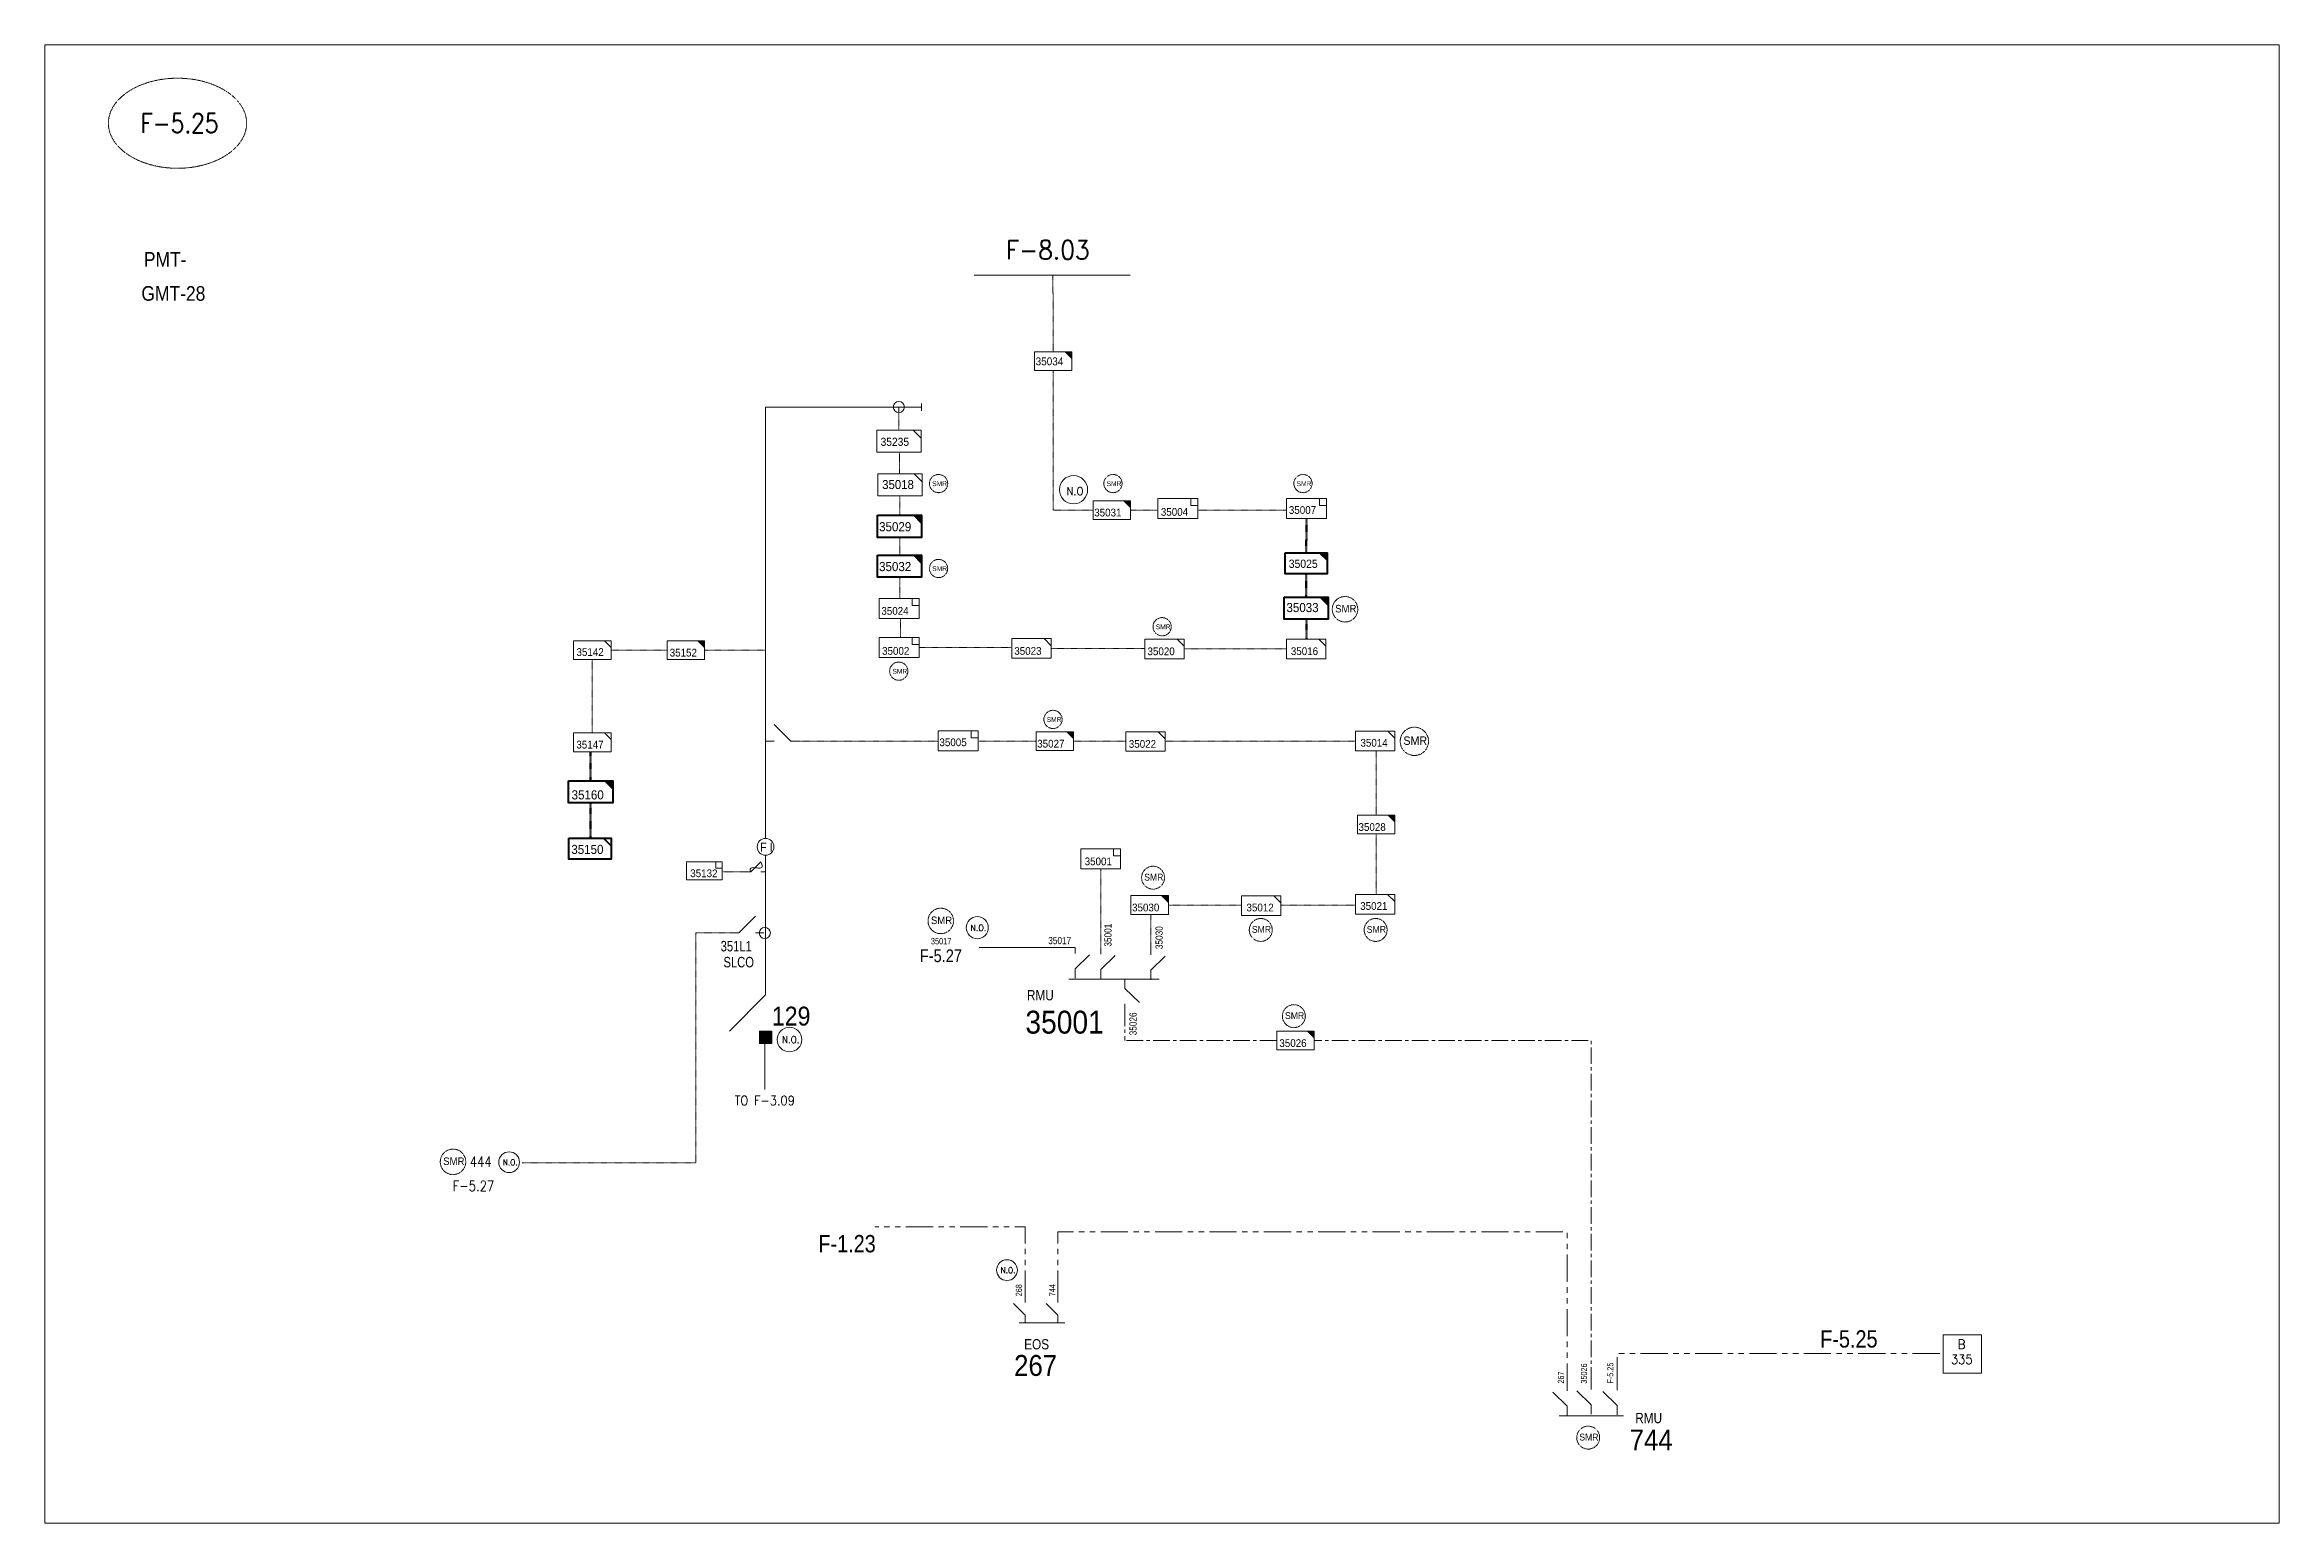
# Model space of a CAD drawing. Header units: metres. Extents: x 65984 to 144644, y -19036 to 23726.
# Drawn here: x 103047 to 103951, y -2316 to -1717 of the extents above; entities that cross this region are included whole.
import ezdxf
from ezdxf.enums import TextEntityAlignment as Align

# ---------------------------------------------------------------- set-up
doc = ezdxf.new("R2010")
doc.units = ezdxf.units.M
doc.header["$MEASUREMENT"] = 0
for name, pattern in [('( Center )', [2, 1.25, -0.25, 0.25, -0.25]), ('( Phantom )', [2.5, 1.25, -0.25, 0.25, -0.25, 0.25, -0.25]), ('DGN Style 3', [0.013877, 0, -0.013877])]:
    doc.linetypes.add(name, pattern=pattern)
doc.layers.get('0').update_dxf_attribs({"color": 95, "lineweight": 40})
for name, color, linetype, lineweight in [('ABS', 7, 'Continuous', 40), ('ABS NUMBER', 112, 'Continuous', 30), ('d_eos', 111, 'Continuous', 40), ('d_eos no', 121, 'Continuous', 40), ('d_fco', 5, 'Continuous', 40), ('d_fco text', 95, 'Continuous', 40), ('d_switch', 95, 'Continuous', 40), ('d_tf no', 6, 'Continuous', 40), ('d_ug cable', 95, 'Continuous', 40), ('d_ug main line', 95, 'Continuous', 40), ('EARTH FAULT INDICATOR', 95, 'Continuous', 40), ('FDR  1  05', 172, 'Continuous', 40), ('FDR  1  16', 234, 'Continuous', 40), ('fedr no', 95, 'Continuous', 40), ('GRID STATION  04', 7, 'Continuous', 40), ('GRID STATION 01', 7, 'Continuous', 40), ('Level 37', 7, 'Continuous', 0), ('O H MAIN FEEDER', 4, 'Continuous', 100), ('SW N O', 114, 'Continuous', 30)]:
    doc.layers.add(name, color=color, linetype=linetype, lineweight=lineweight)
doc.styles.add('NASKHF', font='naskhf.shx', dxfattribs={"height": 8})
doc.styles.add('Style-Andalus', font='andlso.ttf')
doc.styles.add('Style-Arial', font='arial.ttf')
doc.styles.add('Style-ENGINEERING', font='ENGINEERING.shx')
doc.styles.add('Style-msdefault', font='msdefault.shx')
doc.styles.add('Style-simplex', font='simplex.shx')
doc.styles.add('Style-STANDARD', font='STANDARD.shx')

msp = doc.modelspace()

# ---------------------------------------------------------------- texts
at = {"layer": 'ABS NUMBER', "color": 7, "lineweight": 13, "style": 'Style-Arial', "width": 0.88}
for s, height, p in [('129', 7.629, (103356.81, -2106.55)), ('35001', 9.283, (103475.53, -2108.18))]:
    msp.add_text(s, height=height, rotation=360, dxfattribs=at).set_placement(p, align=Align.TOP_RIGHT)
at = {"layer": 'd_eos no', "color": 7, "linetype": 'Continuous', "lineweight": 13, "style": 'Style-Arial', "width": 0.88}
msp.add_text('267', height=8.477, dxfattribs=at).set_placement((103439.25, -2255.99))
at = {"layer": 'd_eos no', "color": 2, "linetype": 'Continuous', "lineweight": 13, "style": 'Style-Arial', "width": 0.88}
msp.add_text('744', height=8.477, dxfattribs=at).set_placement((103688.41, -2286.16))
at = {"layer": 'd_fco text', "color": 7, "linetype": 'Continuous', "lineweight": 13, "style": 'Style-msdefault', "width": 0.8}
for s, p in [('351L1', (103333.06, -2079.95)), ('SLCO', (103333.94, -2086.41))]:
    msp.add_text(s, height=4.238, dxfattribs=at).set_placement(p, align=Align.TOP_RIGHT)
at = {"layer": 'd_switch', "color": 2, "linetype": 'Continuous', "lineweight": 13, "style": 'Style-ENGINEERING', "width": 0.857143}
msp.add_text('35017', height=2.617, rotation=0.00037, dxfattribs=at).set_placement((103405.54, -2081.34))
at = {"layer": 'd_switch', "color": 7, "linetype": 'Continuous', "lineweight": 13, "style": 'Style-ENGINEERING', "width": 0.857143}
for s, rotation, p in [('35017', 0.00037, (103453.07, -2081.26)), ('35001', 90.00037, (103478.67, -2082.25)), ('35030', 90.00037, (103499.38, -2083.27)), ('35026', 90.00037, (103488.83, -2118.15))]:
    msp.add_text(s, height=2.908, rotation=rotation, dxfattribs=at).set_placement(p)
at = {"layer": 'd_switch', "color": 55, "linetype": 'Continuous', "lineweight": 13, "style": 'Style-msdefault', "width": 0.857143}
for s, height, p in [('F-5.27', 5.147, (103401.08, -2083.38)), ('F-1.23', 7.009, (103360.01, -2198.96))]:
    msp.add_text(s, height=height, dxfattribs=at).set_placement(p, align=Align.TOP_LEFT)
at = {"layer": 'd_switch', "color": 7, "linetype": 'Continuous', "lineweight": 13, "style": 'Style-msdefault', "width": 0.857143}
for s, p in [('268', (103439.93, -2223.76)), ('744', (103453.46, -2223.76)), ('35026', (103668.69, -2259.09)), ('F-5.25', (103679.31, -2259.06)), ('267', (103659.34, -2259.09))]:
    msp.add_text(s, height=2.475, rotation=90, dxfattribs=at).set_placement(p, align=Align.TOP_LEFT)
msp.add_text('F-5.25', height=7.009, dxfattribs=at).set_placement((103765.53, -2237.51), align=Align.TOP_LEFT)
at = {"layer": 'd_tf no', "color": 231, "linetype": 'Continuous', "lineweight": 13, "style": 'Style-msdefault', "width": 0.945946}
for s, height, p in [('35034', 3.196, (103447.94, -1843.79)), ('35235', 3.283, (103385.18, -1876.3)), ('35004', 3.136, (103498.64, -1904.75)), ('35024', 3.136, (103385.52, -1944.81)), ('35142', 3.136, (103262.1, -1961.47)), ('35152', 3.136, (103299.83, -1961.71)), ('35023', 3.136, (103439.31, -1961)), ('35016', 3.136, (103551.26, -1961.12)), ('35147', 3.136, (103262.04, -1998.94)), ('35005', 3.136, (103409.01, -1997.99)), ('35022', 3.136, (103485.68, -1998.65)), ('35028', 3.136, (103578.65, -2032.28)), ('35132', 3.136, (103308.15, -2051.01)), ('35001', 3.136, (103467.8, -2046.19))]:
    msp.add_text(s, height=height, dxfattribs=at).set_placement(p, align=Align.TOP_LEFT)
at = {"layer": 'd_tf no', "color": 2, "linetype": 'Continuous', "lineweight": 13, "style": 'Style-msdefault', "width": 0.945946}
for s, height, p in [('35018', 3.648, (103385.83, -1893.41)), ('35031', 3.136, (103471.68, -1905.01)), ('35007', 3.136, (103550.46, -1903.98)), ('35002', 3.136, (103385.8, -1961)), ('35020', 3.136, (103493.23, -1961.17)), ('35027', 3.136, (103448.59, -1998.56)), ('35014', 3.136, (103579.44, -1998.19)), ('35030', 3.136, (103486.99, -2064.85)), ('35012', 3.136, (103533.29, -2064.86)), ('35021', 3.136, (103579.34, -2064.24)), ('35026', 3.136, (103546.61, -2119.73))]:
    msp.add_text(s, height=height, dxfattribs=at).set_placement(p, align=Align.TOP_LEFT)
at = {"layer": 'd_tf no', "color": 1, "linetype": 'Continuous', "lineweight": 40, "style": 'Style-msdefault', "width": 0.945946}
for p in [(103406.09, -1893.92), (103476.67, -1893.92), (103553.59, -1893.92), (103406.09, -1928.28), (103496.57, -1951.86), (103389.97, -1969.84), (103452.41, -1989.36)]:
    msp.add_text('SMR', height=1.966, dxfattribs=at).set_placement(p, align=Align.TOP_LEFT)
at = {"layer": 'd_tf no', "color": 231, "linetype": 'Continuous', "lineweight": 40, "style": 'Style-msdefault', "width": 0.945946}
for s, height, p in [('35029', 3.7, (103384.59, -1910.47)), ('35025', 3.33, (103550.41, -1925.64)), ('35160', 3.7, (103260.12, -2018.98)), ('35150', 3.7, (103260, -2041.06))]:
    msp.add_text(s, height=height, dxfattribs=at).set_placement(p, align=Align.TOP_LEFT)
at = {"layer": 'd_tf no', "color": 2, "linetype": 'Continuous', "lineweight": 40, "style": 'Style-msdefault', "width": 0.945946}
for s, p in [('35032', (103384.59, -1926.59)), ('35033', (103549.49, -1943.17))]:
    msp.add_text(s, height=3.7, dxfattribs=at).set_placement(p, align=Align.TOP_LEFT)
at = {"layer": 'd_tf no', "color": 1, "linetype": 'Continuous', "lineweight": 40, "attachment_point": 1, "style": 'NASKHF'}
for insert, char_height in [((103569.19, -1943.94), 3.0677), ((103596.82, -1997.19), 3.4086), ((103491.9, -2052.75), 2.761), ((103405.55, -2070.07), 3.0677), ((103535.48, -2073.9), 2.761), ((103581.99, -2073.9), 2.761), ((103548.9, -2108.78), 2.761), ((103208.13, -2167.59), 3.0677), ((103668.03, -2279.37), 2.761)]:
    msp.add_mtext('\\Fmsdefault;\\H1x;\\W0.945946;SMR^I', dxfattribs=dict(at, insert=insert, char_height=char_height))
at = {"layer": 'fedr no', "color": 6, "linetype": 'Continuous', "lineweight": 13, "style": 'Style-STANDARD', "width": 0.909091}
msp.add_text('F-5.25', height=7.79, dxfattribs=at).set_placement((103101.4, -1749.02), align=Align.MIDDLE_CENTER)
at = {"layer": 'fedr no', "color": 55, "linetype": 'Continuous', "lineweight": 13, "style": 'Style-simplex', "width": 0.909091}
msp.add_text('TO F-3.09', height=3.722, dxfattribs=at).set_placement((103338.3, -2144.53), align=Align.MIDDLE_CENTER)
at = {"layer": 'fedr no', "color": 55, "linetype": 'Continuous', "lineweight": 13, "insert": (103452.86, -1800.26), "char_height": 7.622, "width": 45.9343, "attachment_point": 5, "style": 'Style-STANDARD'}
msp.add_mtext('F-8.03\\P', dxfattribs=at)
at = {"layer": 'fedr no', "color": 2, "linetype": 'Continuous', "lineweight": 13, "insert": (103223.35, -2169.29), "char_height": 4.1356, "attachment_point": 5, "line_spacing_factor": 1.2, "style": 'Style-STANDARD'}
msp.add_mtext('\\H1x;\\W0.909091;444', dxfattribs=at)
at = {"layer": 'fedr no', "color": 55, "linetype": 'Continuous', "lineweight": 13, "insert": (103220.39, -2179.1), "char_height": 4.1356, "attachment_point": 5, "line_spacing_factor": 1.2, "style": 'Style-STANDARD'}
msp.add_mtext('\\H1x;\\W0.909091;F-5.27', dxfattribs=at)
at = {"layer": 'GRID STATION  04', "color": 121, "linetype": 'Continuous', "lineweight": 13, "style": 'Style-STANDARD'}
for s, height, p in [('B', 3.74, (103822.79, -2243.18)), ('335', 3.737, (103822.84, -2249.31))]:
    msp.add_text(s, height=height, dxfattribs=at).set_placement(p, align=Align.MIDDLE_CENTER)
at = {"layer": 'GRID STATION 01', "linetype": 'Continuous', "lineweight": 13, "style": 'Style-msdefault', "width": 0.888889}
for s, p in [('PMT-', (103086.98, -1801.16)), ('GMT-28', (103085.97, -1814.93))]:
    msp.add_text(s, height=5.94, dxfattribs=at).set_placement(p, align=Align.TOP_LEFT)
at = {"layer": 'Level 37', "color": 7, "linetype": 'Continuous', "lineweight": 13, "style": 'Style-msdefault', "width": 0.86}
msp.add_text('RMU', height=4.154, rotation=0.00037, dxfattribs=at).set_placement((103455.31, -2099.83), align=Align.TOP_RIGHT)
msp.add_text('EOS', height=4.154, rotation=359.99963, dxfattribs=at).set_placement((103453.4, -2245.25), align=Align.RIGHT)
at = {"layer": 'Level 37', "color": 2, "linetype": 'Continuous', "lineweight": 13, "style": 'Style-msdefault', "width": 0.86}
msp.add_text('RMU', height=4.154, rotation=359.99963, dxfattribs=at).set_placement((103701.54, -2275.12), align=Align.RIGHT)

# ---------------------------------------------------------------- blocks, each defined once
blk = doc.blocks.new('*U893')
at = {"layer": 'SW N O', "color": 3, "lineweight": 13}
blk.add_circle((0, 0), 16.8, dxfattribs=at)
at = {"layer": 'SW N O', "color": 3, "lineweight": 13, "style": 'Style-STANDARD'}
blk.add_text('N.O.', height=9.6, dxfattribs=at).set_placement((1.7, -0.2), align=Align.MIDDLE_CENTER)
blk = doc.blocks.new('TF3')
at = {"color": 0, "linetype": 'ByBlock', "lineweight": -2}
for p, q in [((11.3, 9), (18.3, 9)), ((18.3, 9), (18.3, 2))]:
    blk.add_line(p, q, dxfattribs=at)
at = {"color": 0, "linetype": 'ByBlock', "lineweight": -2, "flags": 128}
blk.add_lwpolyline([(18.3, 2), (11.3, 2), (11.3, 9)], dxfattribs=at)
at = {"color": 0, "linetype": 'ByBlock', "lineweight": -2}
blk.add_3dface([(-21.7, 9), (18.3, 9), (18.3, -11), (-21.7, -11)], dxfattribs=at)
blk = doc.blocks.new('TF_8')
at = {"color": 0, "linetype": 'ByBlock', "lineweight": -2}
blk.add_line((6.3, 4.95), (9.9, 1.35), dxfattribs=at)
blk.add_3dface([(-10.1, 4.95), (9.9, 4.95), (9.9, -5.05), (-10.1, -5.05)], dxfattribs=at)
blk = doc.blocks.new('exist.us-1000kva')
at = {"color": 0, "linetype": 'ByBlock', "lineweight": -2, "flags": 128}
blk.add_lwpolyline([(40, 12.9), (32.8, 20), (40, 20)], close=True, dxfattribs=at)
at = {"color": 0, "linetype": 'ByBlock', "lineweight": -2, "extrusion": (0, 0, -1)}
blk.add_solid([(-40, 12.9), (-32.8, 20), (-40, 20)], dxfattribs=at)
at = {"color": 0, "linetype": 'ByBlock', "lineweight": -2, "xscale": 2, "yscale": 2}
blk.add_blockref('TF_8', (20.2, 10.1), dxfattribs=at)
blk = doc.blocks.new('*U4055')
at = {"layer": 'd_fco', "color": 231, "linetype": 'Continuous', "lineweight": 13}
blk.add_line((-4.6, 4.2), (-10.1, 4.2), dxfattribs=at)
at = {"layer": 'd_fco', "color": 231, "linetype": 'Continuous', "lineweight": 13, "flags": 128}
blk.add_lwpolyline([(13, 4.2), (7.1, 4.2), (-4.4, -7.3)], dxfattribs=at)
at = {"layer": 'd_fco', "color": 231, "linetype": 'Continuous', "lineweight": 13}
blk.add_open_spline([(-4.4, -7.3), (-13, 7.7), (11.6, -7.7), (7.1, 4.2)], degree=3, dxfattribs=at)
blk = doc.blocks.new('*U1145')
at = {"layer": 'd_fco', "color": 7, "linetype": 'Continuous', "lineweight": 13}
blk.add_line((4, -4.2), (4, -8.1), dxfattribs=at)
at = {"layer": 'd_fco', "color": 7, "linetype": 'Continuous', "lineweight": 13, "flags": 128}
blk.add_lwpolyline([(4, 8.1), (4, 3.9), (-4, -4.1)], dxfattribs=at)
blk = doc.blocks.new('*U1006')
at = {"layer": 'EARTH FAULT INDICATOR', "color": 2, "linetype": 'Continuous', "lineweight": 13}
blk.add_circle((0, 0.1), 4, dxfattribs=at)
at = {"layer": 'EARTH FAULT INDICATOR', "color": 2, "lineweight": 13, "style": 'Style-Andalus', "width": 0.9}
blk.add_text('F I', height=4.23, dxfattribs=at).set_placement((-2.6, 2.1), align=Align.TOP_LEFT)
blk = doc.blocks.new('*U4056')
at = {"layer": 'SW N O', "color": 3, "lineweight": 13, "ltscale": 0.426762}
blk.add_circle((0, 0), 16.8, dxfattribs=at)
at = {"layer": 'SW N O', "color": 3, "lineweight": 13, "style": 'Style-STANDARD'}
blk.add_text('N.O.', height=9.6, dxfattribs=at).set_placement((1.7, -0.2), align=Align.MIDDLE_CENTER)
blk = doc.blocks.new('ABS2_1_1')
at = {"color": 0, "linetype": 'ByBlock', "lineweight": -2, "ltscale": 500}
for q in [(-29900, 43500), (0, 0)]:
    blk.add_line((0, 13600), q, dxfattribs=at)
at = {"color": 0, "linetype": 'ByBlock', "lineweight": -2, "ltscale": 500, "flags": 128}
for points in [[(5000, 43600), (-5000, 43600), (-5000, 53600), (5000, 53600)], [(3791, 49653), (3791, 49653), (3791, 49653)]]:
    blk.add_lwpolyline(points, close=True, dxfattribs=at)
at = {"color": 0, "linetype": 'ByBlock', "lineweight": -2, "ltscale": 500}
for points in [[(5000, 43600), (-5000, 43600), (5000, 53600), (-5000, 53600)], [(3791, 49653), (3791, 49653), (3791, 49653)]]:
    blk.add_solid(points, dxfattribs=at)
blk = doc.blocks.new('*U4057')
at = {"layer": 'SW N O', "color": 3, "lineweight": 13, "ltscale": 0.426762}
blk.add_circle((0, 0), 16.8, dxfattribs=at)
at = {"layer": 'SW N O', "color": 3, "lineweight": 13, "style": 'Style-STANDARD'}
blk.add_text('N.O.', height=9.6, dxfattribs=at).set_placement((1.7, -0.2), align=Align.MIDDLE_CENTER)
blk = doc.blocks.new('*U4058')
at = {"layer": 'SW N O', "color": 3, "lineweight": 13, "ltscale": 0.426762}
blk.add_circle((0, 0), 16.8, dxfattribs=at)
at = {"layer": 'SW N O', "color": 3, "lineweight": 13, "insert": (1.7, -1.8), "char_height": 9.6, "attachment_point": 5, "line_spacing_factor": 0.6, "style": 'Style-STANDARD'}
blk.add_mtext('N.O', dxfattribs=at)
blk = doc.blocks.new('*U4059')
at = {"layer": 'SW N O', "color": 3, "lineweight": 13, "ltscale": 0.426762}
blk.add_circle((0, 0), 16.8, dxfattribs=at)
at = {"layer": 'SW N O', "color": 3, "lineweight": 13, "style": 'Style-STANDARD'}
blk.add_text('N.O.', height=9.6, dxfattribs=at).set_placement((1.7, -0.2), align=Align.MIDDLE_CENTER)

# ---------------------------------------------------------------- linework, layer by layer
at = {"layer": 'd_eos', "color": 7, "linetype": 'Continuous', "lineweight": 13, "ltscale": 0.505841}
msp.add_line((103463.94, -2082.61), (103425.15, -2082.61), dxfattribs=at)
at = {"layer": 'd_eos', "color": 7, "linetype": 'Continuous', "lineweight": 13, "ltscale": 0.562046}
for p, q in [((103463.94, -2085.02), (103463.94, -2082.67)), ((103463.94, -2091.2), (103469.76, -2085.55)), ((103474.37, -2085.32), (103474.37, -2082.98)), ((103474.37, -2091.51), (103480.19, -2085.86)), ((103494.54, -2085.63), (103494.54, -2083.28)), ((103494.55, -2091.81), (103500.36, -2086.17)), ((103461.4, -2095.37), (103497.98, -2095.37)), ((103463.94, -2095.06), (103463.94, -2091.2)), ((103474.37, -2095.37), (103474.37, -2091.51)), ((103484.12, -2095.37), (103484.12, -2099.23)), ((103494.54, -2095.68), (103494.54, -2091.81)), ((103484.12, -2099.23), (103489.94, -2104.88)), ((103484.12, -2105.41), (103484.12, -2107.76))]:
    msp.add_line(p, q, dxfattribs=at)
at = {"layer": 'd_eos', "color": 7, "linetype": 'Continuous', "lineweight": 13, "ltscale": 0.493841}
for p, q in [((103443.74, -2226.29), (103443.74, -2224.37)), ((103457, -2226.29), (103457, -2224.37)), ((103443.74, -2231.35), (103438.98, -2226.73)), ((103443.74, -2234.51), (103443.74, -2231.35)), ((103456.99, -2231.35), (103452.24, -2226.73)), ((103457, -2234.51), (103457, -2231.35)), ((103459.71, -2234.5), (103441.28, -2234.51))]:
    msp.add_line(p, q, dxfattribs=at)
at = {"layer": 'd_eos', "color": 2, "linetype": 'Continuous', "lineweight": 13, "ltscale": 0.562046}
for p, q in [((103663.14, -2262.04), (103663.14, -2259.69)), ((103672.87, -2261.48), (103672.87, -2259.13)), ((103683.32, -2261.73), (103683.32, -2259.39)), ((103663.14, -2268.22), (103657.33, -2262.58)), ((103663.14, -2272.09), (103663.14, -2268.22)), ((103672.87, -2267.66), (103667.05, -2262.01)), ((103672.87, -2271.52), (103672.87, -2267.66)), ((103683.32, -2267.92), (103677.51, -2262.27)), ((103683.32, -2271.78), (103683.32, -2267.92)), ((103685.86, -2272.09), (103659.93, -2272.09))]:
    msp.add_line(p, q, dxfattribs=at)
at = {"layer": 'd_ug cable', "color": 231, "linetype": 'DGN Style 3', "lineweight": 13}
for p, q in [((103455.02, -1841.53), (103454.97, -1810.55)), ((103455.08, -1905.57), (103455.02, -1849.1)), ((103400.8, -1961.18), (103438.3, -1961.18)), ((103454.2, -1961.58), (103492.21, -1961.58)), ((103508.11, -1961.76), (103549.51, -1961.76)), ((103330.78, -2052.03), (103321.06, -2052.03)), ((103474.37, -2082.98), (103474.37, -2050.74))]:
    msp.add_line(p, q, dxfattribs=at)
at = {"layer": 'd_ug cable', "color": 231, "linetype": 'DGN Style 3', "lineweight": 13, "flags": 128}
for points in [[(103392.59, -1863.92), (103392.59, -1873.24)], [(103392.83, -1882.35), (103392.83, -1890.96)], [(103392.98, -1899.84), (103392.98, -1907.7)], [(103471.22, -1905.57), (103455.08, -1905.57)], [(103497.38, -1905.57), (103486.39, -1905.57)], [(103549.45, -1905.57), (103513.73, -1905.57)], [(103392.92, -1932.84), (103392.92, -1941.42)], [(103393.26, -1949.47), (103393.26, -1957.09)], [(103298.77, -1962.21), (103276.1, -1962.21)], [(103338.66, -1962.21), (103313.93, -1962.21)], [(103268.47, -1966.06), (103268.47, -1995.73)], [(103408.35, -1999.12), (103349.93, -1999.12)], [(103448.13, -1999.12), (103425.07, -1999.12)], [(103484.52, -1999.12), (103463.3, -1999.12)], [(103577.49, -1999.12), (103500.42, -1999.12)], [(103585.77, -2029.11), (103585.77, -2003.02)], [(103585.77, -2061.06), (103585.77, -2036.63)], [(103494.54, -2083.28), (103494.54, -2069.2)], [(103501.69, -2065.41), (103531.34, -2065.41)], [(103547.25, -2065.41), (103577.45, -2065.41)], [(103240.15, -2169.69), (103310.41, -2169.69), (103310.41, -2076.72), (103324.19, -2076.72)]]:
    msp.add_lwpolyline(points, dxfattribs=at)
at = {"layer": 'd_ug cable', "color": 241, "linetype": 'DGN Style 3', "lineweight": 13, "flags": 128}
msp.add_lwpolyline([(103392.98, -1916.65), (103392.98, -1924.03)], dxfattribs=at)
at = {"layer": 'd_ug cable', "color": 231, "linetype": 'DGN Style 3', "lineweight": 100, "flags": 128}
for points in [[(103557.51, -1922.85), (103557.56, -1908.99)], [(103557.44, -1940.78), (103557.48, -1931.32)], [(103557.56, -1957.78), (103557.56, -1949.73)], [(103267.81, -2015.37), (103267.81, -2003.38)], [(103267.81, -2038.38), (103267.81, -2024.12)]]:
    msp.add_lwpolyline(points, dxfattribs=at)
at = {"layer": 'd_ug cable', "color": 2, "linetype": 'DGN Style 3', "lineweight": 13}
for centre, radius in [((103408.66, -1894.85), 3.69), ((103479.25, -1894.85), 3.69), ((103556.17, -1894.85), 3.69), ((103408.66, -1929.22), 3.69), ((103573.18, -1945.72), 5.16), ((103499.15, -1952.79), 3.69), ((103392.55, -1970.77), 3.69), ((103454.99, -1990.3), 3.69), ((103601.26, -1999.17), 5.73), ((103495.49, -2054.35), 4.64), ((103409.55, -2071.85), 5.16), ((103539.08, -2075.5), 4.64), ((103585.58, -2075.5), 4.64), ((103552.49, -2110.38), 4.64), ((103212.12, -2169.36), 5.16), ((103671.62, -2280.97), 4.64)]:
    msp.add_circle(centre, radius, dxfattribs=at)
at = {"layer": 'd_ug main line', "color": 234, "linetype": '( Phantom )', "lineweight": 13, "ltscale": 8.804782, "flags": 128}
msp.add_lwpolyline([(103443.74, -2224.37), (103443.74, -2195.62), (103382.82, -2195.62)], dxfattribs=at)
at = {"layer": 'd_ug main line', "color": 231, "linetype": '( Phantom )', "lineweight": 13, "ltscale": 8.804782, "flags": 128}
for points in [[(103457, -2224.37), (103457, -2197.64), (103663.14, -2197.64), (103663.14, -2259.69)], [(103683.32, -2259.39), (103683.32, -2246.92), (103814.55, -2246.92)]]:
    msp.add_lwpolyline(points, dxfattribs=at)
at = {"layer": 'FDR  1  16', "color": 231, "linetype": '( Center )', "lineweight": 13, "ltscale": 5.390683}
msp.add_line((103484.12, -2107.76), (103484.12, -2120.23), dxfattribs=at)
at = {"layer": 'FDR  1  16', "color": 231, "linetype": '( Center )', "lineweight": 13, "ltscale": 5.390683, "flags": 128}
for points in [[(103545.41, -2120.23), (103484.12, -2120.23)], [(103672.87, -2259.13), (103672.87, -2226.7), (103672.87, -2226.7), (103672.87, -2120.23), (103560.71, -2120.23)]]:
    msp.add_lwpolyline(points, dxfattribs=at)
at = {"layer": 'fedr no', "color": 82, "linetype": 'DGN Style 3', "lineweight": 13, "true_color": 0x1dc70e}
msp.add_ellipse((103100.59, -1749.02), major_axis=(27.99, 0), ratio=0.651175, dxfattribs=at)
at = {"layer": 'GRID STATION  04', "color": 121, "linetype": 'Continuous', "lineweight": 13, "ltscale": 0.529124, "flags": 128}
msp.add_lwpolyline([(103830.82, -2254.87), (103815.25, -2254.87), (103815.25, -2239.3), (103830.82, -2239.3)], close=True, dxfattribs=at)
at = {"layer": 'O H MAIN FEEDER', "color": 231, "lineweight": 13, "ltscale": 26.953416}
for p, q in [((103423.05, -1810.55), (103486.17, -1810.55)), ((103401.78, -1865.45), (103401.78, -1862.5)), ((103338.66, -1863.92), (103401.78, -1863.92))]:
    msp.add_line(p, q, dxfattribs=at)
at = {"layer": 'O H MAIN FEEDER', "color": 231, "lineweight": 13, "ltscale": 0.438717}
for p, q in [((103338.66, -2038.45), (103338.66, -1863.92)), ((103338.66, -2096.52), (103338.66, -2045.23))]:
    msp.add_line(p, q, dxfattribs=at)
at = {"layer": 'O H MAIN FEEDER', "color": 231, "lineweight": 13, "ltscale": 24.258074}
msp.add_line((103338.33, -2140.04), (103338.33, -2118.96), dxfattribs=at)
at = {"layer": 'O H MAIN FEEDER', "color": 140, "linetype": 'Continuous', "lineweight": 13, "flags": 128}
msp.add_lwpolyline([(103951.38, -1717.23), (103046.83, -1717.23), (103046.83, -2315.64), (103951.38, -2315.64)], close=True, dxfattribs=at)
at = {"layer": 'O H MAIN FEEDER', "color": 231, "lineweight": 13, "ltscale": 0.438717}
for centre in [(103392.59, -1863.88), (103338.32, -2076.72)]:
    msp.add_circle(centre, 2.25, dxfattribs=at)

# ---------------------------------------------------------------- block references
at = {"layer": 'ABS', "color": 7, "linetype": 'Continuous', "lineweight": 13, "ltscale": 0.731595, "xscale": 0.0004901690232360529, "yscale": -0.0004901690232360532, "zscale": 0.0003246055713830133, "rotation": 7.199190006689463e-06}
msp.add_blockref('ABS2_1_1', (103338.66, -2095.14), dxfattribs=at)
at = {"layer": 'd_fco', "color": 7, "linetype": 'Continuous', "lineweight": 13, "xscale": 0.8476708199387262, "yscale": 0.8476708199387262, "zscale": 0.8476708199387262, "rotation": 270}
msp.add_blockref('*U1145', (103345.62, -1995.71), dxfattribs=at)
at = {"layer": 'd_fco', "color": 231, "linetype": 'Continuous', "lineweight": 13, "xscale": 0.3508051956984178, "yscale": 0.3508051956984178, "zscale": 0.3508051956984178, "rotation": 179.9640835135764}
msp.add_blockref('*U4055', (103335.11, -2050.55), dxfattribs=at)
at = {"layer": 'd_fco', "color": 7, "linetype": 'Continuous', "lineweight": 13, "extrusion": (0, 0, -1), "xscale": 0.8476708199387262, "yscale": 0.8476708199387262, "zscale": 0.8476708199387262, "rotation": 270.0000000000001}
msp.add_blockref('*U1145', (-103331.06, -2073.32), dxfattribs=at)
at = {"layer": 'EARTH FAULT INDICATOR', "color": 2, "linetype": 'Continuous', "lineweight": 13, "xscale": 0.8476708199387257, "yscale": 0.8476708199387257, "zscale": 0.8476708199387257}
msp.add_blockref('*U1006', (103338.64, -2041.95), dxfattribs=at)
at = {"layer": 'FDR  1  05', "color": 231, "linetype": 'Continuous', "lineweight": 13, "rotation": 359.9999999999999}
for name, p, xscale, yscale, zscale in [('exist.us-1000kva', (103447.45, -1849.1), 0.3784398813755336, 0.3784398813755336, 0.3840860399909141), ('TF_8', (103392.73, -1877.69), 0.8936112085518024, 0.8936112085518024, 0.3840860399909141), ('TF_8', (103268.57, -1962.21), 0.7631453293980385, 0.7631453293980385, 0.4267622666565712), ('exist.us-1000kva', (103298.77, -1966.06), 0.3792053260805797, 0.3792053260805797, 0.4267622666565712), ('TF_8', (103446.33, -1961.54), 0.7950424318754268, 0.7950424318754268, 0.4267622666565712), ('TF_8', (103557.54, -1961.72), 0.7950424318754268, 0.7950424318754268, 0.4267622666565712), ('TF_8', (103268.55, -1999.52), 0.7648577283923947, 0.7648577283923947, 0.4267622666565712), ('TF_8', (103492.55, -1999.2), 0.7950424318754268, 0.7950424318754268, 0.4267622666565712), ('exist.us-1000kva', (103578.19, -2036.63), 0.3792053260805797, 0.3792053260805797, 0.4267622666565712)]:
    msp.add_blockref(name, p, dxfattribs=dict(at, xscale=xscale, yscale=yscale, zscale=zscale))
at = {"layer": 'FDR  1  05', "color": 2, "linetype": 'Continuous', "lineweight": 13, "zscale": 0.4267622666565712, "rotation": 359.9999999999999}
for name, p, xscale, yscale in [('TF_8', (103393.1, -1895.32), 0.8953232112537921, 0.8953232112537921), ('exist.us-1000kva', (103471.22, -1909.36), 0.3792053260805797, 0.3792053260805797), ('TF_8', (103500.24, -1961.72), 0.7950424318754268, 0.7950424318754268), ('exist.us-1000kva', (103448.13, -2002.91), 0.3792053260805797, 0.3792053260805797), ('TF_8', (103585.52, -1999.01), 0.7950424318754268, 0.7950424318754268), ('exist.us-1000kva', (103486.52, -2069.2), 0.3792053260805797, 0.3792053260805797), ('TF_8', (103539.37, -2065.67), 0.7950424318754268, 0.7950424318754268), ('TF_8', (103585.42, -2065.05), 0.7950424318754268, 0.7950424318754268), ('exist.us-1000kva', (103545.54, -2124.08), 0.3792053260805797, 0.3792053260805797)]:
    msp.add_blockref(name, p, dxfattribs=dict(at, xscale=xscale, yscale=yscale))
at = {"layer": 'FDR  1  05', "color": 231, "linetype": 'Continuous', "lineweight": 40, "rotation": 359.9999999999999}
for name, p, xscale, yscale, zscale in [('exist.us-1000kva', (103383.92, -1916.65), 0.4473497461054407, 0.4473497461054407, 0.4267622666565712), ('exist.us-1000kva', (103549.02, -1931.32), 0.4237752297608275, 0.4237752297608275, 0.3840860399909141), ('exist.us-1000kva', (103258.86, -2024.12), 0.4473497461054407, 0.4473497461054407, 0.4267622666565712), ('TF_8', (103267.68, -2042.6), 0.8535245333131425, 0.8535245333131425, 0.4267622666565712)]:
    msp.add_blockref(name, p, dxfattribs=dict(at, xscale=xscale, yscale=yscale, zscale=zscale))
at = {"layer": 'FDR  1  05', "color": 231, "linetype": 'Continuous', "lineweight": 13, "zscale": 0.1300771388769227}
for p, xscale, yscale in [((103506.2, -1904.53), 0.405939351365722, 0.405939351365722), ((103393.4, -1945.01), 0.405939351365722, 0.405939351365722), ((103417.32, -1998.51), 0.405939351365722, 0.405939351365722), ((103474.93, -2046.34), 0.4005004197820491, 0.4005004197820491), ((103314.44, -2051.2), 0.3616613114920378, 0.3616613114920378)]:
    msp.add_blockref('TF3', p, dxfattribs=dict(at, xscale=xscale, yscale=yscale))
at = {"layer": 'FDR  1  05', "color": 2, "linetype": 'Continuous', "lineweight": 13, "xscale": 0.405939351365722, "yscale": 0.405939351365722, "zscale": 0.1300771388769227}
for p in [(103558.25, -1904.53), (103393.37, -1960.78)]:
    msp.add_blockref('TF3', p, dxfattribs=at)
at = {"layer": 'FDR  1  05', "color": 2, "linetype": 'Continuous', "lineweight": 40, "xscale": 0.4473497461054407, "yscale": 0.4473497461054407, "zscale": 0.4267622666565712, "rotation": 359.9999999999999}
for p in [(103383.92, -1932.77), (103548.5, -1949.73)]:
    msp.add_blockref('exist.us-1000kva', p, dxfattribs=at)
at = {"layer": 'SW N O', "color": 3, "lineweight": 13}
for name, p, xscale, yscale, zscale in [('*U4058', (103463.29, -1897.33), 0.3402814923026264, 0.3402814923026264, 0.3402814923026264), ('*U4059', (103424.32, -2074.59), 0.2660375052566473, 0.2660375052566473, 0.2660375052566473), ('*U4057', (103348.32, -2119.87), 0.2955972280629415, 0.2955972280629415, 0.2955972280629415), ('*U4056', (103234.84, -2169.5), 0.2501217740997088, 0.2501217740997088, 0.2501217740997088)]:
    msp.add_blockref(name, p, dxfattribs=dict(at, xscale=xscale, yscale=yscale, zscale=zscale))
at = {"layer": 'SW N O', "color": 3, "lineweight": 13, "xscale": 0.2501217740997088, "yscale": 0.2501217740997088, "zscale": 0.2501217740997088, "rotation": 2.86536139956337e-11}
msp.add_blockref('*U893', (103436.35, -2213.18), dxfattribs=at)

msp.set_redraw_order([(e.dxf.handle, doc.entitydb.next_handle()) for e in msp.query("TEXT MTEXT ATTDEF DIMENSION ARC_DIMENSION")])  # texts and dimensions are drawn at this point

doc.saveas('drawing.dxf')
